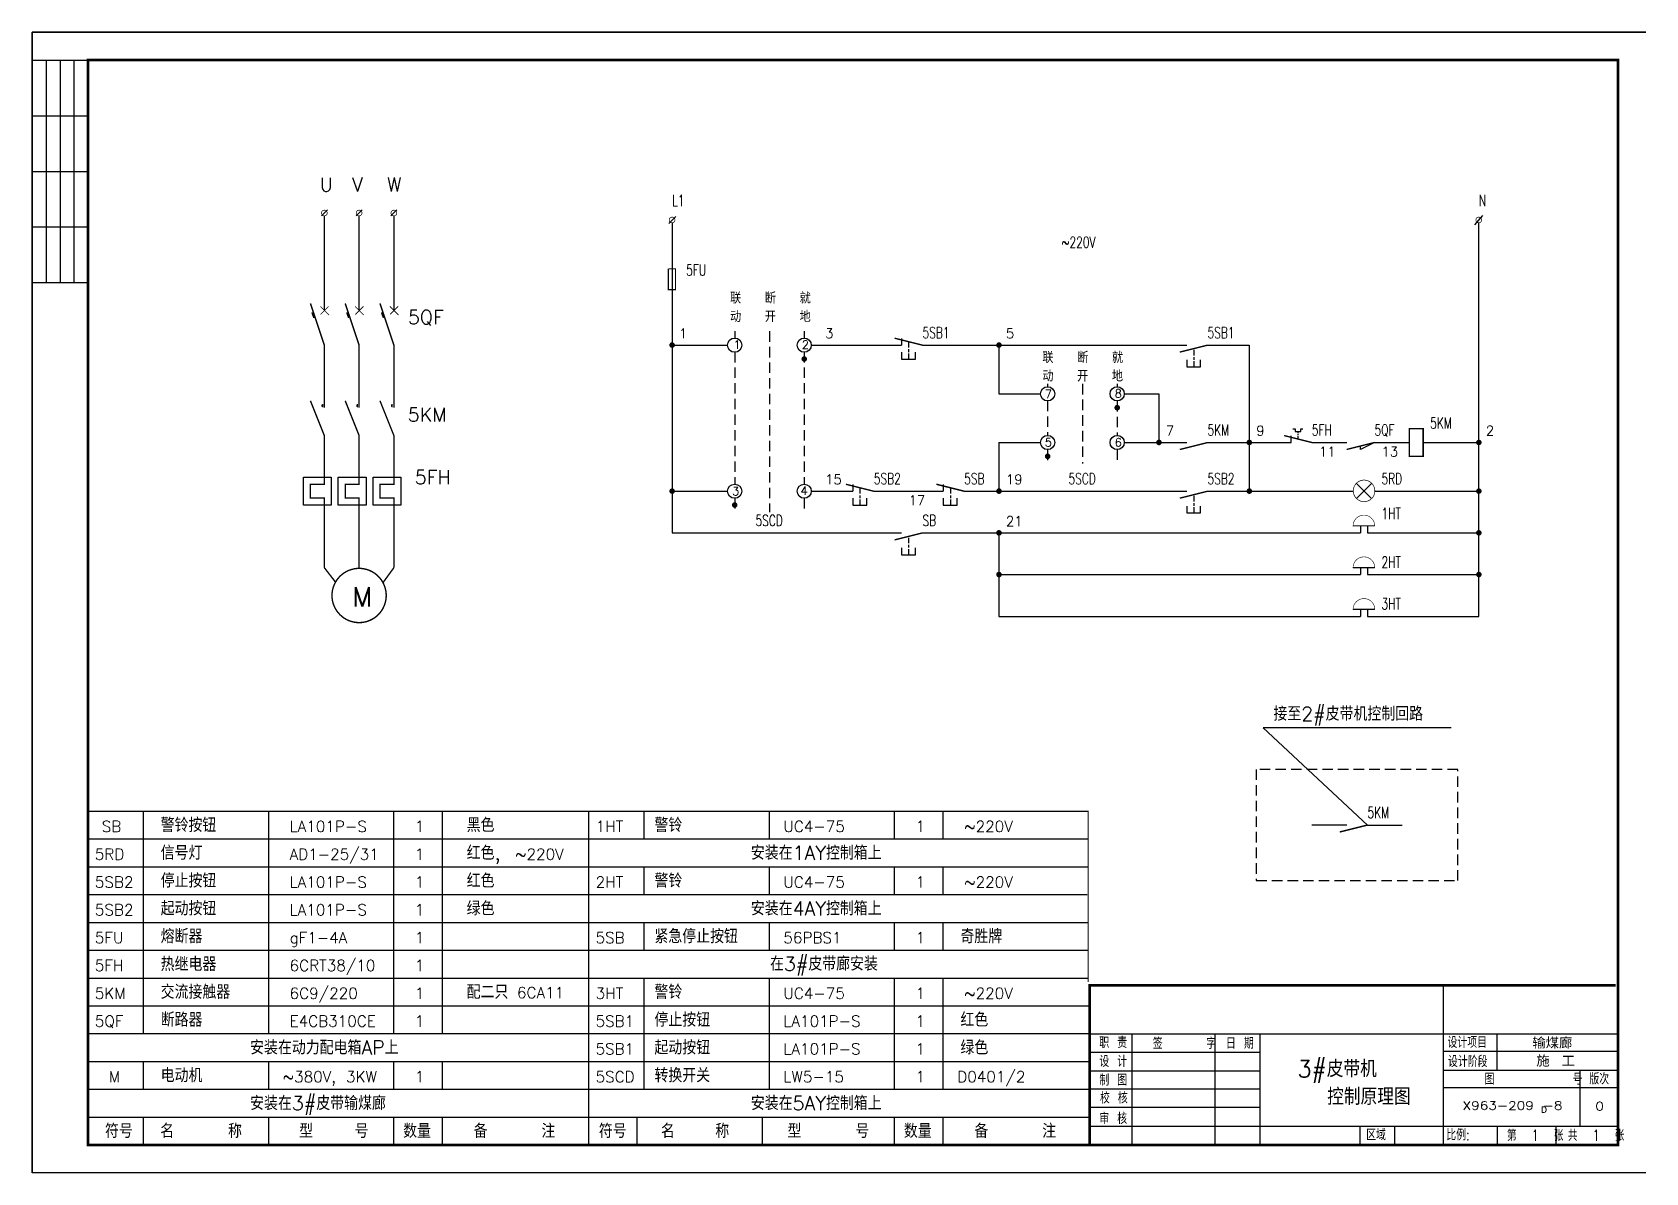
# Model space of a CAD drawing. Extents: x 385 to 3225, y -5 to 1635.
# Drawn here: x 1435 to 2015, y -5 to 405 of the extents above; entities that cross this region are included whole.
import ezdxf

# ---------------------------------------------------------------- set-up
doc = ezdxf.new("R2010")
doc.units = 0
doc.header["$LTSCALE"] = 30
doc.header["$MEASUREMENT"] = 0
doc.linetypes.add('HIDDEN2', pattern=[0.1875, 0.125, -0.0625])
doc.layers.get('0').update_dxf_attribs({"linetype": 'CONTINUOUS'})
for name, color, linetype in [('HZ', 3, 'CONTINUOUS'), ('SY', 1, 'HIDDEN2'), ('SY1', 5, 'CONTINUOUS')]:
    doc.layers.add(name, color=color, linetype=linetype)
doc.styles.add('HZ', font='txt', dxfattribs={"bigfont": 'hztxt'})

msp = doc.modelspace()

# ---------------------------------------------------------------- texts
at = {"style": 'HZ'}
for s, height, p in [('U', 5, (1538.32, 347.71)), ('V', 5, (1549.96, 347.8)), ('W', 5, (1562.5, 347.8)), ('联', 4, (1685.84, 307.48)), ('断', 4, (1698.34, 307.48)), ('就', 4, (1710.84, 307.48)), ('5QF', 5, (1570.05, 300.06)), ('动', 4, (1685.84, 300.82)), ('开', 4, (1698.34, 300.82)), ('地', 4, (1710.84, 300.82)), ('1', 3.5, (1667.5, 295)), ('3', 3.5, (1720, 295)), ('5', 3.5, (1785, 295)), ('联', 4, (1798.11, 286.11)), ('断', 4, (1810.61, 286.11)), ('就', 4, (1823.11, 286.11)), ('动', 4, (1798.11, 279.44)), ('开', 4, (1810.61, 279.44)), ('地', 4, (1823.11, 279.44)), ('5KM', 5, (1569.99, 265.02)), ('7', 3.5, (1842.5, 260)), ('9', 3.5, (1875, 260)), ('2', 3.5, (1957.5, 260)), ('11', 3.5, (1897.5, 252.5)), ('13', 3.5, (1920, 252.5)), ('5FH', 5, (1572.49, 242.52)), ('15', 3.5, (1720, 242.5)), ('19', 3.5, (1785, 242.5)), ('17', 3.5, (1750, 235)), ('21', 3.5, (1785, 227.5)), ('M', 7, (1549.99, 198.57)), ('接至2#皮带机控制回路', 5, (1881.16, 157.5)), ('警铃按钮', 5, (1481.16, 117.5)), ('黑色', 5, (1591.16, 117.5)), ('警铃', 5, (1658.66, 117.5)), ('SB', 4, (1460, 117.5)), ('LA101P-S', 4, (1527.5, 117.5)), ('1', 4, (1572.5, 117.5)), ('1HT', 4, (1637.5, 117.5)), ('UC4-75', 4, (1705, 117.5)), ('1', 4, (1752.5, 117.5)), ('~220V', 4, (1770, 117.5)), ('5RD', 4, (1457.5, 107.5)), ('信号灯', 5, (1481.16, 107.5)), ('AD1-25/31', 4, (1527.5, 107.5)), ('1', 4, (1572.5, 107.5)), ('红色,', 5, (1591.16, 107.5)), (' ~220V', 4, (1605, 107.5)), ('安装在1AY控制箱上', 5, (1693.32, 107.5)), ('5SB2', 4, (1457.5, 97.5)), ('停止按钮', 5, (1481.16, 97.5)), ('LA101P-S', 4, (1527.5, 97.5)), ('1', 4, (1572.5, 97.5)), ('红色', 5, (1591.16, 97.5)), ('2HT', 4, (1637.5, 97.5)), ('警铃', 5, (1658.66, 97.5)), ('UC4-75', 4, (1705, 97.5)), ('1', 4, (1752.5, 97.5)), ('~220V', 4, (1770, 97.5)), ('起动按钮', 5, (1481.16, 87.5)), ('绿色', 5, (1591.16, 87.5)), ('安装在4AY控制箱上', 5, (1693.32, 87.5)), ('5SB2', 4, (1457.5, 87.5)), ('LA101P-S', 4, (1527.5, 87.5)), ('1', 4, (1572.5, 87.5)), ('5FU', 4, (1457.5, 77.5)), ('熔断器', 5, (1481.16, 77.5)), ('gF1-4A', 4, (1527.5, 77.5)), ('1', 4, (1572.5, 77.5)), ('5SB', 4, (1637.5, 77.5)), ('紧急停止按钮', 5, (1658.66, 77.5)), ('56PBS1', 4, (1705, 77.5)), ('1', 4, (1752.5, 77.5)), ('奇胜牌', 5, (1768.66, 77.5)), ('5FH', 4, (1457.5, 67.5)), ('热继电器', 5, (1481.16, 67.5)), ('6CRT38/10', 4, (1527.5, 67.5)), ('1', 4, (1572.5, 67.5)), ('在3#皮带廊安装', 5, (1700.21, 67.63)), ('5KM', 4, (1457.5, 57.5)), ('交流接触器', 5, (1481.16, 57.5)), ('6C9/220', 4, (1527.5, 57.5)), ('1', 4, (1572.5, 57.5)), ('配二只', 5, (1591.16, 57.5)), ('6CA11', 4, (1609.24, 57.74)), ('3HT', 4, (1637.5, 57.5)), ('警铃', 5, (1658.66, 57.5)), ('UC4-75', 4, (1705, 57.5)), ('1', 4, (1752.5, 57.5)), ('~220V', 4, (1770, 57.5)), ('断路器', 5, (1481.16, 47.5)), ('停止按钮', 5, (1658.66, 47.5)), ('红色', 5, (1768.66, 47.5)), ('5QF', 4, (1457.5, 47.5)), ('E4CB310CE', 4, (1527.5, 47.5)), ('1', 4, (1572.5, 47.5)), ('5SB1', 4, (1637.5, 47.5)), ('LA101P-S', 4, (1705, 47.5)), ('1', 4, (1752.5, 47.5)), ('安装在动力配电箱AP上', 5, (1513.32, 37.5)), ('5SB1', 4, (1637.5, 37.5)), ('起动按钮', 5, (1658.66, 37.5)), ('LA101P-S', 4, (1705, 37.5)), ('1', 4, (1752.5, 37.5)), ('绿色', 5, (1768.66, 37.5)), ('3#皮带机', 6, (1889.79, 29.35)), ('M', 4, (1462.5, 27.5)), ('电动机', 5, (1481.16, 27.5)), ('~380V, 3KW', 4, (1525, 27.5)), ('1', 4, (1572.5, 27.5)), ('5SCD', 4, (1637.5, 27.5)), ('转换开关', 5, (1658.66, 27.5)), ('LW5-15', 4, (1705, 27.5)), ('1', 4, (1752.5, 27.5)), ('D0401/2', 4, (1767.5, 27.5)), ('安装在3#皮带输煤廊', 5, (1513.32, 17.5)), ('  控制原理图', 6, (1889.79, 19.35)), ('安装在5AY控制箱上', 5, (1693.32, 17.5)), ('符号', 5, (1461.16, 7.5)), ('名    称', 5, (1481.01, 7.5)), (' 型   号', 5, (1526.49, 7.5)), ('数量', 5, (1568.32, 7.5)), ('备    注', 5, (1593.66, 7.5)), ('符号', 5, (1638.66, 7.5)), ('名   称', 5, (1661.01, 7.5)), ('型    号', 5, (1706.49, 7.5)), ('数量', 5, (1748.32, 7.5)), ('备    注', 5, (1773.66, 7.5))]:
    msp.add_text(s, height=height, dxfattribs=at).set_placement(p)
for s, height, width, p in [('L1', 4, 0.7, (1665, 342.51)), ('N', 4, 0.7, (1955, 342.51)), ('~220V', 4, 0.7, (1805, 327.51)), ('5FU', 4, 0.7, (1670, 317.51)), ('5SB1', 4, 0.7, (1755, 295.01)), ('5SB1', 4, 0.7, (1857.5, 295.01)), ('5KM', 4, 0.7, (1857.5, 260.01)), ('5FH', 4, 0.7, (1895, 260.01)), ('5QF', 4, 0.7, (1917.5, 260.01)), ('5KM', 4, 0.7, (1937.5, 262.51)), ('5SB2', 4, 0.7, (1737.5, 242.51)), ('5SB', 4, 0.7, (1770, 242.51)), ('5SCD', 4, 0.7, (1807.5, 242.51)), ('5SB2', 4, 0.7, (1857.5, 242.51)), ('5RD', 4, 0.7, (1920, 242.51)), ('1HT', 4, 0.7, (1920, 230.01)), ('5SCD', 4, 0.7, (1695, 227.51)), ('SB', 4, 0.7, (1755, 227.51)), ('2HT', 4, 0.7, (1920, 212.51)), ('3HT', 4, 0.7, (1920, 197.51)), ('5KM', 4, 0.7, (1915, 122.5)), ('输煤廊', 4, 1.2, (1974.23, 39.63)), ('施 工', 4, 1.2, (1975.68, 33.16)), ('X963-209 -8', 3, 1.2, (1949.17, 17.65)), ('D', 2, 1.2, (1977.37, 16.67)), ('0', 3, 1.2, (1996.89, 17.43))]:
    msp.add_text(s, height=height, dxfattribs=dict(at, width=width)).set_placement(p)
at = {"layer": 'HZ', "color": 3, "style": 'HZ'}
for s, height, width, p in [('职 责', 4.034, 0.8, (1818.58, 39.79)), ('签     字', 4.034, 0.8, (1837.81, 39.51)), ('日 期', 4.034, 0.8, (1864.11, 39.56)), ('设计项目', 4.034, 0.8, (1943.74, 39.87)), ('设 计', 4.034, 0.8, (1818.59, 33.04)), ('设计阶段', 4.034, 0.8, (1943.92, 32.99)), ('制 图', 4.034, 0.8, (1818.59, 26.32)), ('图         号', 4.0337, 0.8, (1957.05, 26.68)), ('版次', 4.034, 0.8, (1994.75, 26.77)), ('校 核', 4.034, 0.8, (1818.81, 19.88)), ('审 核', 4.034, 0.8, (1818.59, 12.5)), ('区域', 4.034, 0.8, (1914.5, 6.64)), ('比例:', 4.034, 0.8, (1943.3, 6.63)), ('第  1  张', 4.034, 0.75, (1965.12, 6.41)), ('共  1  张', 4.034, 0.75, (1987, 6.43))]:
    msp.add_text(s, height=height, dxfattribs=dict(at, width=width)).set_placement(p)
at = {"layer": 'SY1', "style": 'HZ'}
for s, p in [('1', (1687.06, 291.16)), ('2', (1711.65, 291.16)), ('7', (1799.01, 273.51)), ('8', (1824.08, 273.65)), ('5', (1799.01, 256.08)), ('6', (1824.08, 256.08)), ('3', (1686.6, 238.52)), ('4', (1711.19, 238.67))]:
    msp.add_text(s, height=3, dxfattribs=at).set_placement(p)

# ---------------------------------------------------------------- blocks, each defined once
blk = doc.blocks.new('FU')
at = {"const_width": 0.4}
blk.add_lwpolyline([(-1.24, -0.05), (1.26, -0.05), (1.26, -7.55), (-1.35, -7.55), (-1.35, -0.05)], dxfattribs=at)
blk = doc.blocks.new('HT')
for p, q in [((0, 2.5), (0, 0)), ((2.5, 2.5), (2.5, 0))]:
    blk.add_line(p, q)
at = {"const_width": 0.2}
for points in [[(5.1, 2.44, 0.003769), (5.1, 2.5, 1), (-2.7, 2.5, 1)], [(-2.7, 2.5, 0.004047), (-2.69, 2.44, 1)]]:
    blk.add_lwpolyline(points, format="xyb", dxfattribs=at)
at = {"const_width": 0.4}
blk.add_lwpolyline([(-2.71, 2.53), (5.1, 2.53)], dxfattribs=at)

# ---------------------------------------------------------------- linework, layer by layer
for p, q in [((1435, 405), (1435, -5)), ((1435, -5), (1435, 405)), ((1435, 405), (2015, 405)), ((1435, 405), (1455, 405)), ((2015, 405), (1435, 405)), ((1435, 395), (1455, 395)), ((1440, 395), (1440, 315)), ((1445, 395), (1445, 315)), ((1450, 395), (1450, 315)), ((1435, 375), (1455, 375)), ((1435, 355), (1455, 355)), ((1541.12, 341.14), (1538.95, 338.98)), ((1553.57, 341.14), (1551.4, 338.98)), ((1566.1, 341.14), (1563.94, 338.98)), ((1666.36, 338.78), (1663.84, 336.3)), ((1665, 336.52), (1665, 225.01)), ((1956.38, 339.09), (1953.49, 335.73)), ((1955, 337.41), (1955, 337.51)), ((1955, 195.01), (1955, 336.6)), ((1435, 335), (1455, 335)), ((1435, 315), (1455, 315)), ((1665, 292.51), (1685, 292.51)), ((1715, 292.51), (1747.5, 292.51)), ((1747.5, 290.01), (1747.5, 287.51)), ((1750.03, 293.63), (1750.03, 291.67)), ((1750.03, 291.02), (1750.03, 290.04)), ((1752.5, 287.51), (1752.5, 290.01)), ((1755, 292.51), (1755, 292.51)), ((1755, 292.51), (1850, 292.51)), ((1782.5, 292.51), (1782.5, 275.01)), ((1850, 292.51), (1850, 292.51)), ((1850, 292.51), (1850, 292.51)), ((1852.54, 290.8), (1852.54, 288.85)), ((1857.5, 292.51), (1872.5, 292.51)), ((1872.5, 292.51), (1872.5, 257.51)), ((1747.5, 287.51), (1752.5, 287.51)), ((1750.03, 289.55), (1750.03, 287.43)), ((1850, 287.19), (1850, 284.69)), ((1850, 284.69), (1855, 284.69)), ((1852.54, 288.19), (1852.54, 287.22)), ((1852.54, 286.73), (1852.54, 284.61)), ((1855, 284.69), (1855, 287.19)), ((1782.5, 275.01), (1797.5, 275.01)), ((1827.5, 275.01), (1840, 275.01)), ((1840, 275.01), (1840, 257.51)), ((1888.19, 262.49), (1888.99, 262.49)), ((1888.99, 262.49), (1888.99, 261.48)), ((1888.99, 261.48), (1891, 261.48)), ((1888.99, 261.48), (1888.99, 261.48)), ((1890, 260.95), (1890, 261.48)), ((1891, 261.48), (1891, 262.49)), ((1891, 262.49), (1891.74, 262.49)), ((1782.5, 257.51), (1797.5, 257.51)), ((1782.5, 257.5), (1782.5, 240)), ((1827.5, 257.51), (1850, 257.51)), ((1857.5, 257.51), (1887.5, 257.51)), ((1872.5, 257.51), (1872.5, 240.01)), ((1890, 260.28), (1890, 260.68)), ((1890, 259.01), (1890, 259.88)), ((1890.06, 260.75), (1890.06, 260.75)), ((1895, 257.51), (1907.5, 257.51)), ((1917.5, 257.51), (1912.5, 255.01)), ((1912.5, 255.01), (1912.5, 256.18)), ((1917.5, 257.51), (1930, 257.51)), ((1935, 257.51), (1955, 257.51)), ((1532.49, 245.02), (1542.49, 245.02)), ((1532.49, 235.02), (1532.49, 245.02)), ((1542.49, 245.02), (1542.49, 235.02)), ((1544.99, 245.02), (1554.99, 245.02)), ((1544.99, 235.02), (1544.99, 245.02)), ((1554.99, 245.02), (1554.99, 235.02)), ((1557.49, 245.02), (1567.49, 245.02)), ((1557.49, 235.02), (1557.49, 245.02)), ((1567.49, 245.02), (1567.49, 235.02)), ((1665, 240.01), (1685, 240.01)), ((1715, 240.01), (1727.5, 240.01)), ((1725, 240.01), (1730, 240.01)), ((1732.53, 241.13), (1732.53, 239.17)), ((1732.53, 238.52), (1732.53, 237.54)), ((1737.5, 240.01), (1760, 240.01)), ((1737.5, 240.01), (1737.5, 240.01)), ((1757.5, 240.01), (1762.5, 240.01)), ((1765.03, 241.13), (1765.03, 239.17)), ((1765.03, 238.52), (1765.03, 237.54)), ((1770, 240.01), (1770, 240.01)), ((1770, 240.01), (1850, 240.01)), ((1852.54, 238.3), (1852.54, 236.35)), ((1857.5, 240.01), (1910, 240.01)), ((1911.08, 242.81), (1916.35, 237.54)), ((1911.1, 237.47), (1916.41, 242.77)), ((1917.5, 240.01), (1955, 240.01)), ((1542.49, 235.02), (1532.49, 235.02)), ((1554.99, 235.02), (1544.99, 235.02)), ((1567.49, 235.02), (1557.49, 235.02)), ((1730, 237.51), (1730, 235.01)), ((1730, 235.01), (1735, 235.01)), ((1732.53, 237.05), (1732.53, 234.93)), ((1735, 235.01), (1735, 237.51)), ((1762.5, 237.51), (1762.5, 235.01)), ((1762.5, 235.01), (1767.5, 235.01)), ((1765.03, 237.05), (1765.03, 234.93)), ((1767.5, 235.01), (1767.5, 237.51)), ((1850, 234.69), (1850, 232.19)), ((1850, 232.19), (1855, 232.19)), ((1852.54, 235.69), (1852.54, 234.72)), ((1852.54, 234.23), (1852.54, 232.11)), ((1855, 232.19), (1855, 234.69)), ((1665, 225.01), (1747.5, 225.01)), ((1750.04, 223.3), (1750.04, 221.35)), ((1750.04, 220.69), (1750.04, 219.72)), ((1755, 225.01), (1912.5, 225.01)), ((1782.5, 225), (1782.5, 195.01)), ((1915, 225.01), (1955, 225.01)), ((1747.5, 219.69), (1747.5, 217.19)), ((1747.5, 217.19), (1752.5, 217.19)), ((1750.04, 219.23), (1750.04, 217.11)), ((1752.5, 217.19), (1752.5, 219.69)), ((1782.5, 210.01), (1912.5, 210.01)), ((1915, 210.01), (1955, 210.01)), ((1782.5, 195.01), (1912.5, 195.01)), ((1915, 195.01), (1955, 195.01)), ((1945, 155), (1877.5, 155)), ((1877.5, 155), (1915, 120)), ((1455, 125), (1814.72, 125)), ((1475, 45), (1475, 125)), ((1520, 45), (1520, 125)), ((1565, 45), (1565, 125)), ((1582.5, 45), (1582.5, 125)), ((1655, 115), (1655, 125)), ((1700, 115), (1700, 125)), ((1745, 115), (1745, 125)), ((1762.5, 115), (1762.5, 125)), ((1907.5, 120), (1895, 120)), ((1915, 120), (1927.5, 120)), ((1455, 115), (1814.56, 115)), ((1455, 105), (1814.56, 105)), ((1655, 95), (1655, 105)), ((1700, 95), (1700, 105)), ((1745, 95), (1745, 105)), ((1762.5, 95), (1762.5, 105)), ((1455, 95), (1814.23, 95)), ((1455, 85), (1814.39, 85)), ((1655, 75), (1655, 85)), ((1700, 75), (1700, 85)), ((1745, 75), (1745, 85)), ((1762.5, 75), (1762.5, 85)), ((1455, 75), (1814.72, 75)), ((1455, 65), (1814.56, 65)), ((1655, 25), (1655, 65)), ((1700, 25), (1700, 65)), ((1745, 25), (1745, 65)), ((1762.5, 25), (1762.5, 65)), ((1455, 55), (1815, 55)), ((1455, 45), (1815, 45)), ((1815.49, 44.98), (2004.54, 44.98)), ((1455, 35), (1815, 35)), ((1475, 25), (1475, 35)), ((1520, 25), (1520, 35)), ((1565, 25), (1565, 35)), ((1582.5, 25), (1582.5, 35)), ((1455, 25), (1635, 25)), ((1635, 25), (1815, 25)), ((1455, 15), (1517.5, 15)), ((1455, 15), (1815, 15)), ((1475, 5), (1475, 15)), ((1520, 5), (1520, 15)), ((1565, 5), (1565, 15)), ((1582.5, 5), (1582.5, 15)), ((1652.5, 5), (1652.5, 15)), ((1697.5, 5), (1697.5, 15)), ((1745, 5), (1745, 15)), ((1762.5, 5), (1762.5, 15)), ((2015, -5), (1435, -5))]:
    msp.add_line(p, q)
for points, const_width in [([(1455, 5), (1455, 395), (2005, 395), (2005, 5), (1455, 5)], 1), ([(1539.99, 305.02), (1539.99, 339.06)], 0.5), ([(1552.49, 305.02), (1552.49, 339.06)], 0.5), ([(1564.99, 305.02), (1564.99, 339)], 0.5), ([(1539.99, 270.02), (1539.99, 292.52), (1534.99, 307.52)], 0.5), ([(1552.49, 270.02), (1552.49, 292.52), (1547.49, 307.52)], 0.5), ([(1564.99, 270.02), (1564.99, 292.52), (1559.99, 307.52)], 0.5), ([(1535.53, 304.27), (1536.23, 302.3)], 0.5), ([(1538.54, 306.46), (1541.67, 303.33)], 0.3), ([(1541.55, 306.46), (1538.65, 303.56)], 0.3), ([(1548.03, 304.27), (1548.73, 302.3)], 0.5), ([(1551.04, 306.46), (1554.17, 303.33)], 0.3), ([(1554.05, 306.46), (1551.15, 303.56)], 0.3), ([(1560.53, 304.27), (1561.23, 302.3)], 0.5), ([(1563.54, 306.46), (1566.67, 303.33)], 0.3), ([(1566.55, 306.46), (1563.65, 303.56)], 0.3), ([(1755, 292.51), (1745, 295.01)], 0.5), ([(1747.5, 295.01), (1747.5, 292.51)], 0.5), ([(1857.5, 292.51), (1847.5, 290.01)], 0.5), ([(1539.99, 212.52), (1539.99, 237.52), (1534.99, 237.52), (1534.99, 242.52), (1539.99, 242.52), (1539.99, 260.02), (1534.99, 272.52)], 0.5), ([(1552.49, 212.52), (1552.49, 237.52), (1547.49, 237.52), (1547.49, 242.52), (1552.49, 242.52), (1552.49, 260.02), (1547.49, 272.52)], 0.5), ([(1564.99, 212.52), (1564.99, 237.52), (1559.99, 237.52), (1559.99, 242.52), (1564.99, 242.52), (1564.99, 260.02), (1559.99, 272.52)], 0.5), ([(1930, 262.51), (1930, 252.51), (1935, 252.51), (1935, 262.51), (1930, 262.51)], 0.5), ([(1857.5, 257.51), (1847.5, 255.01)], 0.5), ([(1895, 257.51), (1885, 260.01)], 0.5), ([(1887.5, 260.01), (1887.5, 257.51)], 0.5), ([(1917.5, 257.51), (1907.5, 255.01)], 0.5), ([(1737.5, 240.01), (1727.5, 242.51)], 0.5), ([(1730, 242.51), (1730, 240.01)], 0.5), ([(1770, 240.01), (1760, 242.51)], 0.5), ([(1762.5, 242.51), (1762.5, 240.01)], 0.5), ([(1857.5, 240.01), (1847.5, 237.51)], 0.5), ([(1755, 225.01), (1745, 222.51)], 0.5), ([(1539.99, 212.52), (1543.96, 207.39)], 0.5), ([(1564.99, 212.52), (1560.98, 207)], 0.5), ([(1635, 125), (1635, 5)], 0.4), ([(1814.57, 63.58), (1814.57, 124.86)], 0.4), ([(1915, 120), (1905, 117.5)], 0.5), ([(2004.16, 62.37), (1815.11, 62.37), (1815.11, 5)], 1)]:
    msp.add_lwpolyline(points, dxfattribs=dict(const_width=const_width))
for points, const_width in [([(1538.97, 340.02, 1), (1541.02, 340.02, 1)], 0.25), ([(1551.47, 340.02, 1), (1553.52, 340.02, 1)], 0.25), ([(1563.97, 340.02, 1), (1566.02, 340.02, 1)], 0.25), ([(1663.97, 337.51, 1), (1666.02, 337.51, 1)], 0.25), ([(1953.97, 337.51, 1), (1956.02, 337.51, 1)], 0.25), ([(1664.51, 292.54, 1), (1665.51, 292.54, 1)], 1), ([(1782.01, 292.54, 1), (1783.01, 292.54, 1)], 1), ([(1712.01, 287.54, 1), (1713.01, 287.54, 1)], 1), ([(1824.51, 270.04, 1), (1825.51, 270.04, 1)], 1), ([(1839.51, 257.54, 1), (1840.51, 257.54, 1)], 1), ([(1872.01, 257.54, 1), (1873.01, 257.54, 1)], 1), ([(1954.51, 257.54, 1), (1955.51, 257.54, 1)], 1), ([(1799.51, 252.54, 1), (1800.51, 252.54, 1)], 1), ([(1909.88, 240.13, 1), (1917.63, 240.13, 1)], 0.25), ([(1664.51, 240.04, 1), (1665.51, 240.04, 1)], 1), ([(1782.01, 240.04, 1), (1783.01, 240.04, 1)], 1), ([(1872.01, 240.04, 1), (1873.01, 240.04, 1)], 1), ([(1954.51, 240.04, 1), (1955.51, 240.04, 1)], 1), ([(1687.01, 235.04, 1), (1688.01, 235.04, 1)], 1), ([(1782.01, 225.04, 1), (1783.01, 225.04, 1)], 1), ([(1954.51, 225.04, 1), (1955.51, 225.04, 1)], 1), ([(1542.74, 202.52, 1), (1562.24, 202.52, 1)], 0.5), ([(1782.01, 210.04, 1), (1783.01, 210.04, 1)], 1), ([(1954.51, 210.04, 1), (1955.51, 210.04, 1)], 1)]:
    msp.add_lwpolyline(points, format="xyb", close=True, dxfattribs=dict(const_width=const_width))
at = {"const_width": 0.65}
for points in [[(1539.6, 271.09, 0.428691), (1539.26, 270.76, 1)], [(1539.26, 270.76, 0.429183), (1539.6, 270.44, 1)], [(1552.1, 271.09, 0.428691), (1551.76, 270.76, 1)], [(1551.76, 270.76, 0.429183), (1552.1, 270.44, 1)], [(1564.6, 271.09, 0.428691), (1564.26, 270.76, 1)], [(1564.26, 270.76, 0.429183), (1564.6, 270.44, 1)]]:
    msp.add_lwpolyline(points, format="xyb", dxfattribs=at)
for centre in [(1687.5, 292.51), (1712.5, 292.51), (1800, 275.01), (1825, 275.01), (1800, 257.51), (1825, 257.51), (1687.5, 240.01), (1712.5, 240.01)]:
    msp.add_circle(centre, 2.55)
at = {"layer": 'HZ', "color": 3}
for p, q in [((1942.19, 62.15), (1942.19, 5)), ((1830.24, 44.98), (1830.24, 5)), ((1860.12, 44.98), (1860.12, 6.91)), ((1860.13, 44.98), (1860.13, 5)), ((1876.23, 44.98), (1876.23, 5)), ((1961.58, 31.92), (1961.58, 44.98)), ((1876.23, 38.26), (1815.11, 38.26)), ((2005.13, 38.63), (1942.19, 38.63)), ((1876.23, 31.54), (1815.11, 31.54)), ((1942.19, 31.92), (2005.13, 31.92)), ((1991.42, 11.76), (1991.42, 31.92)), ((1815.11, 25.2), (1876.23, 25.2)), ((2005.13, 25.57), (1942.19, 25.57)), ((1876.23, 18.48), (1815.11, 18.48)), ((1815.11, 11.76), (2005.13, 11.76)), ((1912.34, 5), (1912.34, 11.76)), ((1924.65, 11.76), (1924.65, 5)), ((1961.58, 11.76), (1961.58, 5)), ((1982.85, 5), (1982.85, 11.76))]:
    msp.add_line(p, q, dxfattribs=at)
at = {"layer": 'SY'}
for p, q in [((1687.5, 297.51), (1687.5, 294.98)), ((1700, 297.51), (1700, 232.51)), ((1712.5, 297.51), (1712.5, 294.98)), ((1687.5, 290.09), (1687.5, 242.49)), ((1712.5, 290.09), (1712.5, 242.49)), ((1800, 278.56), (1800, 277.45)), ((1812.5, 278.56), (1812.5, 250.01)), ((1825, 278.56), (1825, 277.45)), ((1800, 272.51), (1800, 259.99)), ((1825, 272.42), (1825, 259.99)), ((1800, 254.96), (1800, 250.01)), ((1825, 255.05), (1825, 250.01)), ((1687.5, 237.6), (1687.5, 232.51)), ((1712.5, 237.6), (1712.5, 232.51)), ((1875, 140), (1875, 100)), ((1947.5, 140), (1875, 140)), ((1947.5, 100), (1947.5, 140)), ((1875, 100), (1947.5, 100))]:
    msp.add_line(p, q, dxfattribs=at)

# ---------------------------------------------------------------- block references
for name, p in [('FU', (1665, 320.01)), ('HT', (1912.5, 225.01)), ('HT', (1912.5, 210.01)), ('HT', (1912.5, 195.01))]:
    msp.add_blockref(name, p)

msp.set_redraw_order([(e.dxf.handle, doc.entitydb.next_handle()) for e in msp.query("TEXT MTEXT ATTDEF DIMENSION ARC_DIMENSION")])  # texts and dimensions are drawn at this point

doc.saveas('drawing.dxf')
